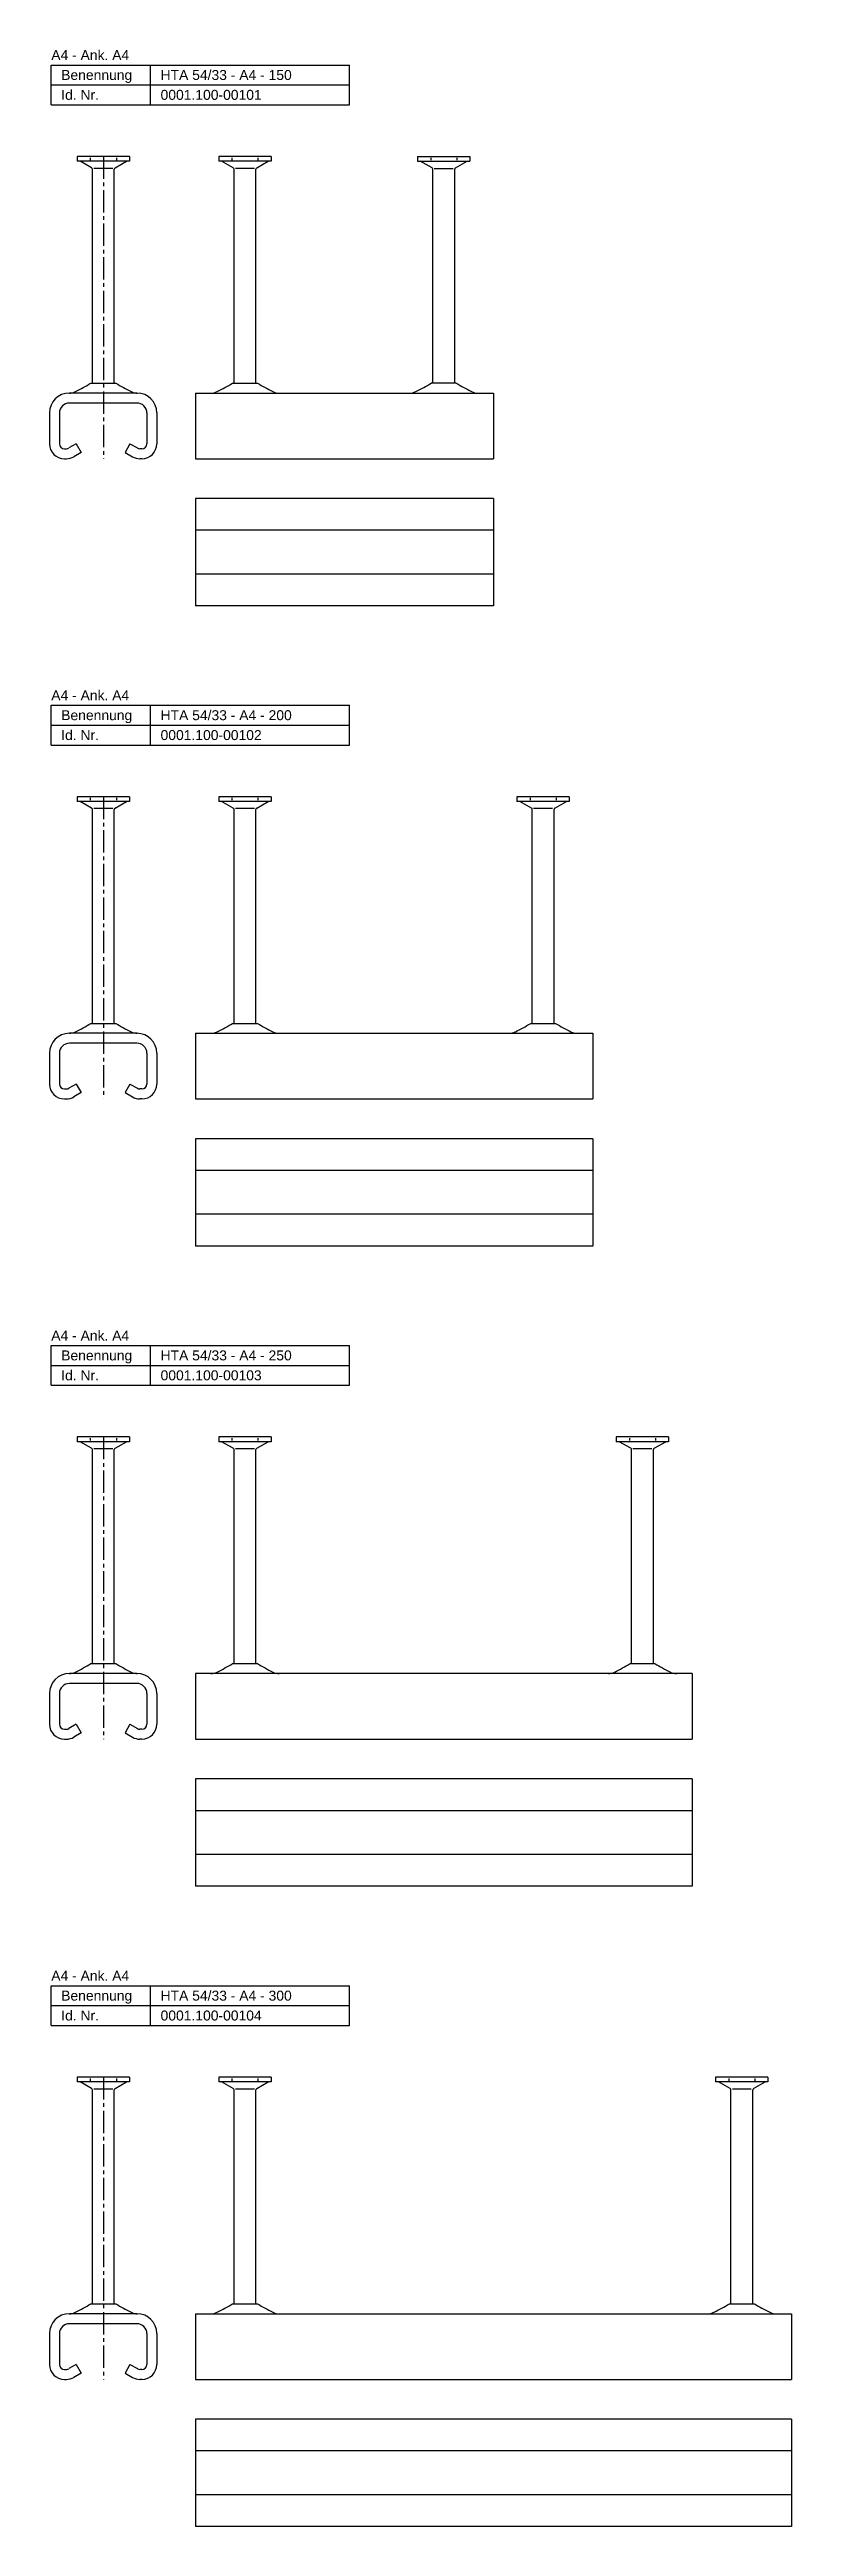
# Model space of a CAD drawing. Header units: millimetres. Extents: x -466 to 5678, y -7065 to 2232.
# Drawn here: x -466 to -92, y -5455 to -4210 of the extents above; entities that cross this region are included whole.
import ezdxf

# ---------------------------------------------------------------- set-up
doc = ezdxf.new("R2010")
doc.units = ezdxf.units.MM
doc.linetypes.add('MITTE2', pattern=[1.125, 0.75, -0.125, 0.125, -0.125])
doc.layers.add('HALFEN', color=2, linetype='CONTINUOUS')
doc.styles.add('ARIAL50', font='ARIAL.TTF', dxfattribs={"height": 5})

msp = doc.modelspace()

# ---------------------------------------------------------------- texts
at = {"layer": 'HALFEN', "style": 'ARIAL50'}
for s, p in [('A4 - Ank. A4', (-464.7, -4215)), ('Benennung', (-459.7, -4225)), ('HTA 54/33 - A4 - 150', (-409.7, -4225)), ('Id. Nr.', (-459.7, -4235)), ('0001.100-00101', (-409.7, -4235)), ('A4 - Ank. A4', (-464.7, -4537)), ('Benennung', (-459.7, -4547)), ('HTA 54/33 - A4 - 200', (-409.7, -4547)), ('Id. Nr.', (-459.7, -4557)), ('0001.100-00102', (-409.7, -4557)), ('A4 - Ank. A4', (-464.7, -4859)), ('Benennung', (-459.7, -4869)), ('HTA 54/33 - A4 - 250', (-409.7, -4869)), ('Id. Nr.', (-459.7, -4879)), ('0001.100-00103', (-409.7, -4879)), ('A4 - Ank. A4', (-464.7, -5181)), ('Benennung', (-459.7, -5191)), ('HTA 54/33 - A4 - 300', (-409.7, -5191)), ('Id. Nr.', (-459.7, -5201)), ('0001.100-00104', (-409.7, -5201))]:
    msp.add_text(s, height=5, dxfattribs=at).set_placement(p)

# ---------------------------------------------------------------- linework, layer by layer
at = {"layer": 'HALFEN'}
for p, q in [((-464.7, -4217.5), (-314.7, -4217.5)), ((-464.7, -4237.5), (-464.7, -4217.5)), ((-414.7, -4237.5), (-414.7, -4217.5)), ((-314.7, -4237.5), (-314.7, -4217.5)), ((-464.7, -4227.5), (-314.7, -4227.5)), ((-464.7, -4237.5), (-314.7, -4237.5)), ((-451.7, -4263.5), (-451.7, -4265.9)), ((-425.3, -4263.5), (-451.7, -4263.5)), ((-425.3, -4265.9), (-451.7, -4265.9)), ((-444.4, -4269.2), (-450.2, -4265.9)), ((-445.1, -4264.1), (-445.1, -4265.3)), ((-444, -4377.5), (-444, -4269.9)), ((-433.7, -4269.5), (-443.3, -4269.5)), ((-433, -4377.5), (-433, -4269.9)), ((-432.6, -4269.2), (-426.8, -4265.9)), ((-431.9, -4264.1), (-431.9, -4265.3)), ((-425.3, -4263.5), (-425.3, -4265.9)), ((-380.4, -4263.5), (-380.4, -4265.9)), ((-354.1, -4263.5), (-380.4, -4263.5)), ((-354.1, -4265.9), (-380.4, -4265.9)), ((-373.1, -4269.2), (-379, -4265.9)), ((-373.8, -4264.1), (-373.8, -4265.3)), ((-372.7, -4377.5), (-372.7, -4269.9)), ((-362.5, -4269.5), (-372, -4269.5)), ((-361.7, -4377.5), (-361.7, -4269.9)), ((-361.3, -4269.2), (-355.5, -4265.9)), ((-360.7, -4264.1), (-360.7, -4265.3)), ((-354.1, -4263.5), (-354.1, -4265.9)), ((-280.4, -4263.5), (-254.1, -4263.5)), ((-280.4, -4263.5), (-280.4, -4265.9)), ((-280.4, -4265.9), (-254.1, -4265.9)), ((-273.1, -4269.2), (-279, -4265.9)), ((-273.8, -4264.1), (-273.8, -4265.3)), ((-272.7, -4377.5), (-272.7, -4269.9)), ((-272, -4269.5), (-262.5, -4269.5)), ((-261.7, -4377.5), (-261.7, -4269.9)), ((-261.3, -4269.2), (-255.5, -4265.9)), ((-260.7, -4264.1), (-260.7, -4265.3)), ((-254.1, -4263.5), (-254.1, -4265.9)), ((-421.6, -4382.5), (-455.4, -4382.5)), ((-444.8, -4377.5), (-432.2, -4377.5)), ((-392.2, -4382.5), (-242.2, -4382.5)), ((-392.2, -4382.5), (-392.2, -4415.5)), ((-373.5, -4377.5), (-361, -4377.5)), ((-261, -4377.5), (-273.5, -4377.5)), ((-242.2, -4382.5), (-242.2, -4415.5)), ((-465.6, -4392.5), (-465.6, -4408)), ((-460.6, -4392.5), (-460.6, -4408)), ((-421.6, -4387.5), (-455.4, -4387.5)), ((-416.6, -4392.5), (-416.6, -4408)), ((-411.6, -4392.5), (-411.6, -4408)), ((-452.1, -4408), (-455.8, -4410.1)), ((-452.1, -4408), (-449.6, -4412.3)), ((-425.1, -4408), (-427.6, -4412.3)), ((-425.1, -4408), (-421.3, -4410.1)), ((-458.1, -4410.5), (-457.1, -4410.5)), ((-458.1, -4415.5), (-457.1, -4415.5)), ((-449.6, -4412.3), (-453.3, -4414.5)), ((-427.6, -4412.3), (-423.8, -4414.5)), ((-419.1, -4410.5), (-420.1, -4410.5)), ((-419.1, -4415.5), (-420.1, -4415.5)), ((-392.2, -4415.5), (-242.2, -4415.5)), ((-242.2, -4435.5), (-392.2, -4435.5)), ((-392.2, -4435.5), (-392.2, -4489.5)), ((-242.2, -4435.5), (-242.2, -4489.5)), ((-242.2, -4451.5), (-392.2, -4451.5)), ((-242.2, -4473.5), (-392.2, -4473.5)), ((-242.2, -4489.5), (-392.2, -4489.5)), ((-464.7, -4539.5), (-314.7, -4539.5)), ((-464.7, -4559.5), (-464.7, -4539.5)), ((-414.7, -4559.5), (-414.7, -4539.5)), ((-314.7, -4559.5), (-314.7, -4539.5)), ((-464.7, -4549.5), (-314.7, -4549.5)), ((-464.7, -4559.5), (-314.7, -4559.5)), ((-451.7, -4585.5), (-451.7, -4587.9)), ((-425.3, -4585.5), (-451.7, -4585.5)), ((-425.3, -4587.9), (-451.7, -4587.9)), ((-444.4, -4591.2), (-450.2, -4587.9)), ((-445.1, -4586.1), (-445.1, -4587.3)), ((-444, -4699.5), (-444, -4591.9)), ((-433.7, -4591.5), (-443.3, -4591.5)), ((-433, -4699.5), (-433, -4591.9)), ((-432.6, -4591.2), (-426.8, -4587.9)), ((-431.9, -4586.1), (-431.9, -4587.3)), ((-425.3, -4585.5), (-425.3, -4587.9)), ((-380.4, -4585.5), (-380.4, -4587.9)), ((-354.1, -4585.5), (-380.4, -4585.5)), ((-354.1, -4587.9), (-380.4, -4587.9)), ((-373.1, -4591.2), (-379, -4587.9)), ((-373.8, -4586.1), (-373.8, -4587.3)), ((-372.7, -4699.5), (-372.7, -4591.9)), ((-362.5, -4591.5), (-372, -4591.5)), ((-361.7, -4699.5), (-361.7, -4591.9)), ((-361.3, -4591.2), (-355.5, -4587.9)), ((-360.7, -4586.1), (-360.7, -4587.3)), ((-354.1, -4585.5), (-354.1, -4587.9)), ((-230.4, -4585.5), (-230.4, -4587.9)), ((-204.1, -4585.5), (-230.4, -4585.5)), ((-204.1, -4587.9), (-230.4, -4587.9)), ((-223.1, -4591.2), (-229, -4587.9)), ((-223.8, -4586.1), (-223.8, -4587.3)), ((-222.7, -4699.5), (-222.7, -4591.9)), ((-212.5, -4591.5), (-222, -4591.5)), ((-211.7, -4699.5), (-211.7, -4591.9)), ((-211.3, -4591.2), (-205.5, -4587.9)), ((-210.7, -4586.1), (-210.7, -4587.3)), ((-204.1, -4585.5), (-204.1, -4587.9)), ((-421.6, -4704.5), (-455.4, -4704.5)), ((-444.8, -4699.5), (-432.2, -4699.5)), ((-392.2, -4704.5), (-192.2, -4704.5)), ((-392.2, -4704.5), (-392.2, -4737.5)), ((-373.5, -4699.5), (-361, -4699.5)), ((-223.5, -4699.5), (-211, -4699.5)), ((-192.2, -4704.5), (-192.2, -4737.5)), ((-465.6, -4714.5), (-465.6, -4730)), ((-460.6, -4714.5), (-460.6, -4730)), ((-421.6, -4709.5), (-455.4, -4709.5)), ((-416.6, -4714.5), (-416.6, -4730)), ((-411.6, -4714.5), (-411.6, -4730)), ((-458.1, -4732.5), (-457.1, -4732.5)), ((-452.1, -4730), (-455.8, -4732.1)), ((-452.1, -4730), (-449.6, -4734.3)), ((-425.1, -4730), (-427.6, -4734.3)), ((-425.1, -4730), (-421.3, -4732.1)), ((-419.1, -4732.5), (-420.1, -4732.5)), ((-458.1, -4737.5), (-457.1, -4737.5)), ((-449.6, -4734.3), (-453.3, -4736.5)), ((-427.6, -4734.3), (-423.8, -4736.5)), ((-419.1, -4737.5), (-420.1, -4737.5)), ((-392.2, -4737.5), (-192.2, -4737.5)), ((-192.2, -4757.5), (-392.2, -4757.5)), ((-392.2, -4757.5), (-392.2, -4811.5)), ((-192.2, -4757.5), (-192.2, -4811.5)), ((-192.2, -4773.5), (-392.2, -4773.5)), ((-192.2, -4795.5), (-392.2, -4795.5)), ((-192.2, -4811.5), (-392.2, -4811.5)), ((-464.7, -4861.5), (-314.7, -4861.5)), ((-464.7, -4881.5), (-464.7, -4861.5)), ((-414.7, -4881.5), (-414.7, -4861.5)), ((-314.7, -4881.5), (-314.7, -4861.5)), ((-464.7, -4871.5), (-314.7, -4871.5)), ((-464.7, -4881.5), (-314.7, -4881.5)), ((-451.7, -4907.5), (-451.7, -4909.9)), ((-425.3, -4907.5), (-451.7, -4907.5)), ((-445.1, -4908.1), (-445.1, -4909.3)), ((-431.9, -4908.1), (-431.9, -4909.3)), ((-425.3, -4907.5), (-425.3, -4909.9)), ((-380.4, -4907.5), (-380.4, -4909.9)), ((-354.1, -4907.5), (-380.4, -4907.5)), ((-373.8, -4908.1), (-373.8, -4909.3)), ((-360.7, -4908.1), (-360.7, -4909.3)), ((-354.1, -4907.5), (-354.1, -4909.9)), ((-180.4, -4907.5), (-180.4, -4909.9)), ((-154.1, -4907.5), (-180.4, -4907.5)), ((-173.8, -4908.1), (-173.8, -4909.3)), ((-160.7, -4908.1), (-160.7, -4909.3)), ((-154.1, -4907.5), (-154.1, -4909.9)), ((-425.3, -4909.9), (-451.7, -4909.9)), ((-444.4, -4913.2), (-450.2, -4909.9)), ((-444, -5021.5), (-444, -4913.9)), ((-433.7, -4913.5), (-443.3, -4913.5)), ((-433, -5021.5), (-433, -4913.9)), ((-432.6, -4913.2), (-426.8, -4909.9)), ((-354.1, -4909.9), (-380.4, -4909.9)), ((-373.1, -4913.2), (-379, -4909.9)), ((-372.7, -5021.5), (-372.7, -4913.9)), ((-362.5, -4913.5), (-372, -4913.5)), ((-361.7, -5021.5), (-361.7, -4913.9)), ((-361.3, -4913.2), (-355.5, -4909.9)), ((-154.1, -4909.9), (-180.4, -4909.9)), ((-173.1, -4913.2), (-179, -4909.9)), ((-172.7, -5021.5), (-172.7, -4913.9)), ((-162.5, -4913.5), (-172, -4913.5)), ((-161.7, -5021.5), (-161.7, -4913.9)), ((-161.3, -4913.2), (-155.5, -4909.9)), ((-421.6, -5026.5), (-455.4, -5026.5)), ((-421.6, -5031.5), (-455.4, -5031.5)), ((-444.8, -5021.5), (-432.2, -5021.5)), ((-392.2, -5026.5), (-392.2, -5059.5)), ((-142.2, -5026.5), (-392.2, -5026.5)), ((-373.5, -5021.5), (-361, -5021.5)), ((-173.5, -5021.5), (-161, -5021.5)), ((-142.2, -5026.5), (-142.2, -5059.5)), ((-465.6, -5036.5), (-465.6, -5052)), ((-460.6, -5036.5), (-460.6, -5052)), ((-416.6, -5036.5), (-416.6, -5052)), ((-411.6, -5036.5), (-411.6, -5052)), ((-458.1, -5054.5), (-457.1, -5054.5)), ((-452.1, -5052), (-455.8, -5054.1)), ((-449.6, -5056.3), (-453.3, -5058.5)), ((-452.1, -5052), (-449.6, -5056.3)), ((-425.1, -5052), (-427.6, -5056.3)), ((-427.6, -5056.3), (-423.8, -5058.5)), ((-425.1, -5052), (-421.3, -5054.1)), ((-419.1, -5054.5), (-420.1, -5054.5)), ((-458.1, -5059.5), (-457.1, -5059.5)), ((-419.1, -5059.5), (-420.1, -5059.5)), ((-392.2, -5059.5), (-142.2, -5059.5)), ((-142.2, -5079.5), (-392.2, -5079.5)), ((-392.2, -5079.5), (-392.2, -5133.5)), ((-142.2, -5079.5), (-142.2, -5133.5)), ((-142.2, -5095.5), (-392.2, -5095.5)), ((-142.2, -5117.5), (-392.2, -5117.5)), ((-142.2, -5133.5), (-392.2, -5133.5)), ((-464.7, -5183.5), (-314.7, -5183.5)), ((-464.7, -5203.5), (-464.7, -5183.5)), ((-464.7, -5193.5), (-314.7, -5193.5)), ((-414.7, -5203.5), (-414.7, -5183.5)), ((-314.7, -5203.5), (-314.7, -5183.5)), ((-464.7, -5203.5), (-314.7, -5203.5)), ((-451.7, -5229.5), (-451.7, -5231.9)), ((-425.3, -5229.5), (-451.7, -5229.5)), ((-425.3, -5231.9), (-451.7, -5231.9)), ((-444.4, -5235.2), (-450.2, -5231.9)), ((-445.1, -5230.1), (-445.1, -5231.3)), ((-432.6, -5235.2), (-426.8, -5231.9)), ((-431.9, -5230.1), (-431.9, -5231.3)), ((-425.3, -5229.5), (-425.3, -5231.9)), ((-380.4, -5229.5), (-380.4, -5231.9)), ((-354.1, -5229.5), (-380.4, -5229.5)), ((-354.1, -5231.9), (-380.4, -5231.9)), ((-373.1, -5235.2), (-379, -5231.9)), ((-373.8, -5230.1), (-373.8, -5231.3)), ((-361.3, -5235.2), (-355.5, -5231.9)), ((-360.7, -5230.1), (-360.7, -5231.3)), ((-354.1, -5229.5), (-354.1, -5231.9)), ((-130.4, -5229.5), (-130.4, -5231.9)), ((-104.1, -5229.5), (-130.4, -5229.5)), ((-104.1, -5231.9), (-130.4, -5231.9)), ((-123.1, -5235.2), (-129, -5231.9)), ((-123.8, -5230.1), (-123.8, -5231.3)), ((-111.3, -5235.2), (-105.5, -5231.9)), ((-110.7, -5230.1), (-110.7, -5231.3)), ((-104.1, -5229.5), (-104.1, -5231.9)), ((-444, -5343.5), (-444, -5235.9)), ((-433.7, -5235.5), (-443.3, -5235.5)), ((-433, -5343.5), (-433, -5235.9)), ((-372.7, -5343.5), (-372.7, -5235.9)), ((-362.5, -5235.5), (-372, -5235.5)), ((-361.7, -5343.5), (-361.7, -5235.9)), ((-122.7, -5343.5), (-122.7, -5235.9)), ((-112.5, -5235.5), (-122, -5235.5)), ((-111.7, -5343.5), (-111.7, -5235.9)), ((-444.8, -5343.5), (-432.2, -5343.5)), ((-373.5, -5343.5), (-361, -5343.5)), ((-123.5, -5343.5), (-111, -5343.5)), ((-421.6, -5348.5), (-455.4, -5348.5)), ((-421.6, -5353.5), (-455.4, -5353.5)), ((-392.2, -5348.5), (-392.2, -5381.5)), ((-392.2, -5348.5), (-92.2, -5348.5)), ((-92.2, -5348.5), (-92.2, -5381.5)), ((-465.6, -5358.5), (-465.6, -5374)), ((-460.6, -5358.5), (-460.6, -5374)), ((-416.6, -5358.5), (-416.6, -5374)), ((-411.6, -5358.5), (-411.6, -5374)), ((-458.1, -5376.5), (-457.1, -5376.5)), ((-458.1, -5381.5), (-457.1, -5381.5)), ((-452.1, -5374), (-455.8, -5376.1)), ((-449.6, -5378.3), (-453.3, -5380.5)), ((-452.1, -5374), (-449.6, -5378.3)), ((-425.1, -5374), (-427.6, -5378.3)), ((-427.6, -5378.3), (-423.8, -5380.5)), ((-425.1, -5374), (-421.3, -5376.1)), ((-419.1, -5376.5), (-420.1, -5376.5)), ((-419.1, -5381.5), (-420.1, -5381.5)), ((-392.2, -5381.5), (-92.2, -5381.5)), ((-92.2, -5401.5), (-392.2, -5401.5)), ((-392.2, -5401.5), (-392.2, -5455.5)), ((-92.2, -5401.5), (-92.2, -5455.5)), ((-92.2, -5417.5), (-392.2, -5417.5)), ((-92.2, -5439.5), (-392.2, -5439.5)), ((-92.2, -5455.5), (-392.2, -5455.5))]:
    msp.add_line(p, q, dxfattribs=at)
at = {"layer": 'HALFEN', "color": 1, "linetype": 'MITTE2', "ltscale": 15}
for p, q in [((-438.5, -4263.5), (-438.5, -4415.5)), ((-438.5, -4585.5), (-438.5, -4737.5)), ((-438.5, -4907.5), (-438.5, -5059.5)), ((-438.5, -5229.5), (-438.5, -5381.5))]:
    msp.add_line(p, q, dxfattribs=at)
at = {"layer": 'HALFEN'}
for centre, radius, start, end in [((-444.8, -4269.9), 0.8, 0, 60), ((-432.2, -4269.9), 0.8, 120, 180), ((-373.5, -4269.9), 0.8, 0, 60), ((-360.9, -4269.9), 0.8, 120, 180), ((-273.5, -4269.9), 0.8, 0, 60), ((-260.9, -4269.9), 0.8, 120, 180), ((-455.6, -4392.5), 10, 90, 180), ((-455.6, -4375.5), 7, 270, 296.4786), ((-498.6, -4289.2), 103.4, 296.4786, 301.3675), ((-378.4, -4289.2), 103.4, 238.6325, 243.5214), ((-421.4, -4375.5), 7, 243.5214, 270), ((-421.6, -4392.5), 10, 0, 90), ((-384.4, -4375.5), 7, 270, 296.4786), ((-427.3, -4289.2), 103.4, 296.4786, 301.3675), ((-307.1, -4289.2), 103.4, 238.6325, 243.5214), ((-350.1, -4375.5), 7, 243.5214, 270), ((-284.4, -4375.5), 7, 270, 296.4786), ((-327.3, -4289.2), 103.4, 296.4786, 301.3675), ((-207.1, -4289.2), 103.4, 238.6325, 243.5214), ((-250.1, -4375.5), 7, 243.5214, 270), ((-455.6, -4392.5), 5, 90, 180), ((-421.6, -4392.5), 5, 0, 90.689), ((-458.1, -4408), 7.5, 180, 270), ((-458.1, -4408), 2.5, 180, 270), ((-419.1, -4408), 7.5, 270, 0), ((-419.1, -4408), 2.5, 270, 0), ((-457.1, -4408), 2.5, 270, 300), ((-457.1, -4408), 7.5, 270, 300), ((-420.1, -4408), 7.5, 240, 270), ((-420.1, -4408), 2.5, 240, 270), ((-444.8, -4591.9), 0.8, 0, 60), ((-432.2, -4591.9), 0.8, 120, 180), ((-373.5, -4591.9), 0.8, 0, 60), ((-360.9, -4591.9), 0.8, 120, 180), ((-223.5, -4591.9), 0.8, 0, 60), ((-210.9, -4591.9), 0.8, 120, 180), ((-455.6, -4714.5), 10, 90, 180), ((-455.6, -4697.5), 7, 270, 296.4786), ((-498.6, -4611.2), 103.4, 296.4786, 301.3675), ((-378.4, -4611.2), 103.4, 238.6325, 243.5214), ((-421.4, -4697.5), 7, 243.5214, 270), ((-421.6, -4714.5), 10, 0, 90), ((-384.4, -4697.5), 7, 270, 296.4786), ((-427.3, -4611.2), 103.4, 296.4786, 301.3675), ((-307.1, -4611.2), 103.4, 238.6325, 243.5214), ((-350.1, -4697.5), 7, 243.5214, 270), ((-234.4, -4697.5), 7, 270, 296.4786), ((-277.3, -4611.2), 103.4, 296.4786, 301.3675), ((-157.1, -4611.2), 103.4, 238.6325, 243.5214), ((-200.1, -4697.5), 7, 243.5214, 270), ((-455.6, -4714.5), 5, 90, 180), ((-421.6, -4714.5), 5, 0, 90.689), ((-458.1, -4730), 7.5, 180, 270), ((-458.1, -4730), 2.5, 180, 270), ((-457.1, -4730), 2.5, 270, 300), ((-420.1, -4730), 2.5, 240, 270), ((-419.1, -4730), 7.5, 270, 0), ((-419.1, -4730), 2.5, 270, 0), ((-457.1, -4730), 7.5, 270, 300), ((-420.1, -4730), 7.5, 240, 270), ((-444.8, -4913.9), 0.8, 0, 60), ((-432.2, -4913.9), 0.8, 120, 180), ((-373.5, -4913.9), 0.8, 0, 60), ((-360.9, -4913.9), 0.8, 120, 180), ((-173.5, -4913.9), 0.8, 0, 60), ((-160.9, -4913.9), 0.8, 120, 180), ((-455.6, -5036.5), 10, 90, 180), ((-455.6, -5036.5), 5, 90, 180), ((-455.6, -5019.5), 7, 270, 296.4786), ((-498.6, -4933.2), 103.4, 296.4786, 301.3675), ((-378.4, -4933.2), 103.4, 238.6325, 243.5214), ((-421.4, -5019.5), 7, 243.5214, 270), ((-421.6, -5036.5), 10, 0, 90), ((-421.6, -5036.5), 5, 0, 90.689), ((-384.4, -5019.5), 7, 270, 296.4786), ((-427.3, -4933.2), 103.4, 296.4786, 301.3675), ((-307.1, -4933.2), 103.4, 238.6325, 243.5214), ((-350.1, -5019.5), 7, 243.5214, 270), ((-184.4, -5019.5), 7, 270, 296.4786), ((-227.3, -4933.2), 103.4, 296.4786, 301.3675), ((-107.1, -4933.2), 103.4, 238.6325, 243.5214), ((-150.1, -5019.5), 7, 243.5214, 270), ((-458.1, -5052), 7.5, 180, 270), ((-458.1, -5052), 2.5, 180, 270), ((-457.1, -5052), 2.5, 270, 300), ((-420.1, -5052), 2.5, 240, 270), ((-419.1, -5052), 7.5, 270, 0), ((-419.1, -5052), 2.5, 270, 0), ((-457.1, -5052), 7.5, 270, 300), ((-420.1, -5052), 7.5, 240, 270), ((-444.8, -5235.9), 0.8, 0, 60), ((-432.2, -5235.9), 0.8, 120, 180), ((-373.5, -5235.9), 0.8, 0, 60), ((-360.9, -5235.9), 0.8, 120, 180), ((-123.5, -5235.9), 0.8, 0, 60), ((-110.9, -5235.9), 0.8, 120, 180), ((-498.6, -5255.2), 103.4, 296.4786, 301.3675), ((-378.4, -5255.2), 103.4, 238.6325, 243.5214), ((-427.3, -5255.2), 103.4, 296.4786, 301.3675), ((-307.1, -5255.2), 103.4, 238.6325, 243.5214), ((-177.3, -5255.2), 103.4, 296.4786, 301.3675), ((-57.1, -5255.2), 103.4, 238.6325, 243.5214), ((-455.6, -5358.5), 10, 90, 180), ((-455.6, -5358.5), 5, 90, 180), ((-455.6, -5341.5), 7, 270, 296.4786), ((-421.4, -5341.5), 7, 243.5214, 270), ((-421.6, -5358.5), 10, 0, 90), ((-421.6, -5358.5), 5, 0, 90.689), ((-384.4, -5341.5), 7, 270, 296.4786), ((-350.1, -5341.5), 7, 243.5214, 270), ((-134.4, -5341.5), 7, 270, 296.4786), ((-100.1, -5341.5), 7, 243.5214, 270), ((-458.1, -5374), 7.5, 180, 270), ((-458.1, -5374), 2.5, 180, 270), ((-457.1, -5374), 2.5, 270, 300), ((-457.1, -5374), 7.5, 270, 300), ((-420.1, -5374), 7.5, 240, 270), ((-420.1, -5374), 2.5, 240, 270), ((-419.1, -5374), 7.5, 270, 0), ((-419.1, -5374), 2.5, 270, 0)]:
    msp.add_arc(centre, radius, start, end, dxfattribs=at)

msp.set_redraw_order([(e.dxf.handle, doc.entitydb.next_handle()) for e in msp.query("TEXT MTEXT ATTDEF DIMENSION ARC_DIMENSION")])  # texts and dimensions are drawn at this point

doc.saveas('drawing.dxf')
